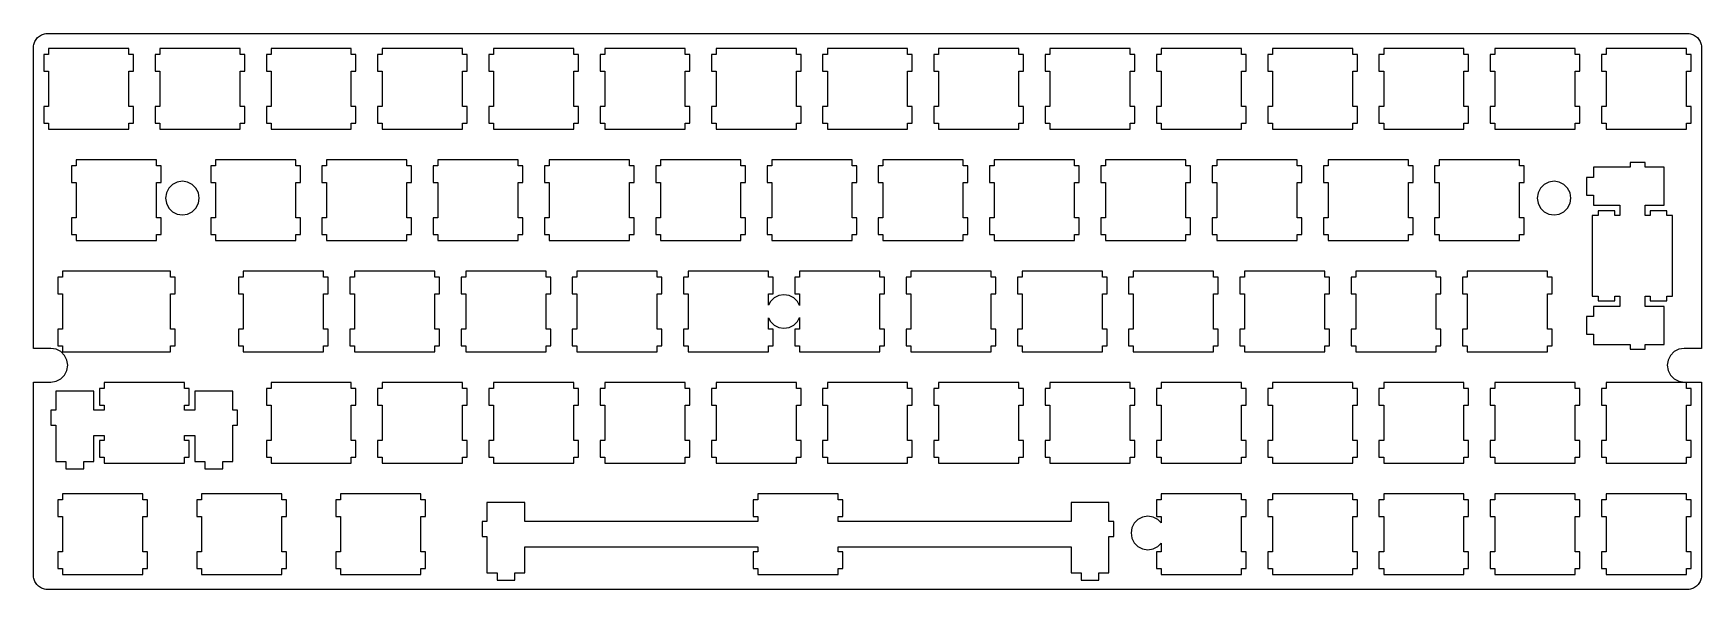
# Model space of a CAD drawing. Extents: x 0 to 286, y 0 to 96.
import ezdxf

# ---------------------------------------------------------------- set-up
doc = ezdxf.new("R2010")
doc.units = 0
doc.layers.get('0').update_dxf_attribs({"linetype": 'CONTINUOUS'})

msp = doc.modelspace()

# ---------------------------------------------------------------- linework, layer by layer
at = {"color": 0}
for p, q in [((0.36794, 94.1419), (0.46302, 94.3144)), ((0.46302, 94.3144), (0.57188, 94.4771)), ((0.57188, 94.4771), (0.69315, 94.6312)), ((0.69315, 94.6312), (0.82682, 94.7759)), ((0.82682, 94.7759), (0.97152, 94.9096)), ((0.97152, 94.9096), (1.12586, 95.0309)), ((1.12586, 95.0309), (1.28846, 95.1399)), ((1.28846, 95.1399), (1.46072, 95.2348)), ((1.46072, 95.2348), (1.63849, 95.3174)), ((1.63849, 95.3174), (1.82315, 95.3851)), ((1.82315, 95.3851), (2.01194, 95.4387)), ((2.01194, 95.4387), (2.20348, 95.4775)), ((2.20348, 95.4775), (2.39916, 95.5008)), ((2.39916, 95.5008), (2.59485, 95.5075)), ((2.59485, 95.5075), (283.22, 95.5075)), ((283.22, 95.5075), (283.417, 95.5008)), ((283.417, 95.5008), (283.611, 95.4775)), ((283.611, 95.4775), (283.803, 95.4387)), ((283.803, 95.4387), (283.993, 95.3851)), ((283.993, 95.3851), (284.176, 95.3174)), ((284.176, 95.3174), (284.354, 95.2348)), ((284.354, 95.2348), (284.526, 95.1399)), ((284.526, 95.1399), (284.69, 95.0309)), ((284.69, 95.0309), (284.843, 94.9096)), ((284.843, 94.9096), (284.988, 94.7759)), ((284.988, 94.7759), (285.122, 94.6312)), ((285.122, 94.6312), (285.243, 94.4771)), ((285.243, 94.4771), (285.352, 94.3144)), ((285.352, 94.3144), (285.447, 94.1419)), ((0.09508, 93.0081), (0.10197, 93.2035)), ((0.09508, 41.5946), (0.09508, 93.0081)), ((0.10197, 93.2035), (0.1254, 93.3993)), ((0.1254, 93.3993), (0.16399, 93.5909)), ((0.16399, 93.5909), (0.21773, 93.7796)), ((0.21773, 93.7796), (0.28525, 93.9641)), ((0.28525, 93.9641), (0.36794, 94.1419)), ((2.68304, 91.8958), (1.8824, 91.8958)), ((1.8824, 91.8958), (1.8824, 89.0446)), ((2.68304, 92.8949), (2.68304, 91.8958)), ((16.4331, 92.8949), (2.68304, 92.8949)), ((16.4331, 91.8958), (16.4331, 92.8949)), ((17.2324, 91.8958), (16.4331, 91.8958)), ((17.2324, 89.0446), (17.2324, 91.8958)), ((21.7331, 91.8958), (20.9324, 91.8958)), ((20.9324, 91.8958), (20.9324, 89.0446)), ((21.7331, 92.8949), (21.7331, 91.8958)), ((35.4831, 92.8949), (21.7331, 92.8949)), ((35.4831, 91.8958), (35.4831, 92.8949)), ((36.2825, 91.8958), (35.4831, 91.8958)), ((36.2825, 89.0446), (36.2825, 91.8958)), ((40.7829, 91.8958), (39.9824, 91.8958)), ((39.9824, 91.8958), (39.9824, 89.0446)), ((40.7829, 92.8949), (40.7829, 91.8958)), ((54.5331, 92.8949), (40.7829, 92.8949)), ((54.5331, 91.8958), (54.5331, 92.8949)), ((55.3311, 91.8958), (54.5331, 91.8958)), ((55.3311, 89.0446), (55.3311, 91.8958)), ((59.8318, 91.8958), (59.0324, 91.8958)), ((59.0324, 91.8958), (59.0324, 89.0446)), ((59.8318, 92.8949), (59.8318, 91.8958)), ((73.5817, 92.8949), (59.8318, 92.8949)), ((73.5817, 91.8958), (73.5817, 92.8949)), ((74.3825, 91.8958), (73.5817, 91.8958)), ((74.3825, 89.0446), (74.3825, 91.8958)), ((78.8829, 91.8958), (78.081, 91.8958)), ((78.081, 91.8958), (78.081, 89.0446)), ((78.8829, 92.8949), (78.8829, 91.8958)), ((92.6331, 92.8949), (78.8829, 92.8949)), ((92.6331, 91.8958), (92.6331, 92.8949)), ((93.4325, 91.8958), (92.6331, 91.8958)), ((93.4325, 89.0446), (93.4325, 91.8958)), ((97.9329, 91.8958), (97.1324, 91.8958)), ((97.1324, 91.8958), (97.1324, 89.0446)), ((97.9329, 92.8949), (97.9329, 91.8958)), ((111.683, 92.8949), (97.9329, 92.8949)), ((111.683, 91.8958), (111.683, 92.8949)), ((112.482, 91.8958), (111.683, 91.8958)), ((112.482, 89.0446), (112.482, 91.8958)), ((116.983, 91.8958), (116.182, 91.8958)), ((116.182, 91.8958), (116.182, 89.0446)), ((116.983, 92.8949), (116.983, 91.8958)), ((130.733, 92.8949), (116.983, 92.8949)), ((130.733, 91.8958), (130.733, 92.8949)), ((131.532, 91.8958), (130.733, 91.8958)), ((131.532, 89.0446), (131.532, 91.8958)), ((136.033, 91.8958), (135.232, 91.8958)), ((135.232, 91.8958), (135.232, 89.0446)), ((136.033, 92.8949), (136.033, 91.8958)), ((149.783, 92.8949), (136.033, 92.8949)), ((149.783, 91.8958), (149.783, 92.8949)), ((150.581, 91.8958), (149.783, 91.8958)), ((150.581, 89.0446), (150.581, 91.8958)), ((155.082, 91.8958), (154.282, 91.8958)), ((154.282, 91.8958), (154.282, 89.0446)), ((155.082, 92.8949), (155.082, 91.8958)), ((168.832, 92.8949), (155.082, 92.8949)), ((168.832, 91.8958), (168.832, 92.8949)), ((169.632, 91.8958), (168.832, 91.8958)), ((169.632, 89.0446), (169.632, 91.8958)), ((174.133, 91.8958), (173.331, 91.8958)), ((173.331, 91.8958), (173.331, 89.0446)), ((174.133, 92.8949), (174.133, 91.8958)), ((187.883, 92.8949), (174.133, 92.8949)), ((187.883, 91.8958), (187.883, 92.8949)), ((188.681, 91.8958), (187.883, 91.8958)), ((188.681, 89.0446), (188.681, 91.8958)), ((193.182, 91.8958), (192.382, 91.8958)), ((192.382, 91.8958), (192.382, 89.0446)), ((193.182, 92.8949), (193.182, 91.8958)), ((206.932, 92.8949), (193.182, 92.8949)), ((206.932, 91.8958), (206.932, 92.8949)), ((207.732, 91.8958), (206.932, 91.8958)), ((207.732, 89.0446), (207.732, 91.8958)), ((212.233, 91.8958), (211.431, 91.8958)), ((211.431, 91.8958), (211.431, 89.0446)), ((212.233, 92.8949), (212.233, 91.8958)), ((225.983, 92.8949), (212.233, 92.8949)), ((225.983, 91.8958), (225.983, 92.8949)), ((226.782, 91.8958), (225.983, 91.8958)), ((226.782, 89.0446), (226.782, 91.8958)), ((231.283, 91.8958), (230.482, 91.8958)), ((230.482, 91.8958), (230.482, 89.0446)), ((231.283, 92.8949), (231.283, 91.8958)), ((245.033, 92.8949), (231.283, 92.8949)), ((245.033, 91.8958), (245.033, 92.8949)), ((245.831, 91.8958), (245.033, 91.8958)), ((245.831, 89.0446), (245.831, 91.8958)), ((250.332, 91.8958), (249.532, 91.8958)), ((249.532, 91.8958), (249.532, 89.0446)), ((250.332, 92.8949), (250.332, 91.8958)), ((264.082, 92.8949), (250.332, 92.8949)), ((264.082, 91.8958), (264.082, 92.8949)), ((264.881, 91.8958), (264.082, 91.8958)), ((264.881, 89.0446), (264.881, 91.8958)), ((269.382, 91.8958), (268.581, 91.8958)), ((268.581, 91.8958), (268.581, 89.0446)), ((269.382, 92.8949), (269.382, 91.8958)), ((283.132, 92.8949), (269.382, 92.8949)), ((283.132, 91.8958), (283.132, 92.8949)), ((283.931, 91.8958), (283.132, 91.8958)), ((283.931, 89.0446), (283.931, 91.8958)), ((285.447, 94.1419), (285.53, 93.9641)), ((285.53, 93.9641), (285.597, 93.7796)), ((285.597, 93.7796), (285.651, 93.5909)), ((285.651, 93.5909), (285.691, 93.3993)), ((285.691, 93.3993), (285.713, 93.2035)), ((285.713, 93.2035), (285.721, 93.0081)), ((285.721, 93.0081), (285.721, 41.5946)), ((1.8824, 89.0446), (2.68304, 89.0446)), ((2.68304, 89.0446), (2.68304, 82.9952)), ((16.4331, 82.9952), (16.4331, 89.0446)), ((16.4331, 89.0446), (17.2324, 89.0446)), ((20.9324, 89.0446), (21.7331, 89.0446)), ((21.7331, 89.0446), (21.7331, 82.9952)), ((35.4831, 82.9952), (35.4831, 89.0446)), ((35.4831, 89.0446), (36.2825, 89.0446)), ((39.9824, 89.0446), (40.7829, 89.0446)), ((40.7829, 89.0446), (40.7829, 82.9952)), ((54.5331, 82.9952), (54.5331, 89.0446)), ((54.5331, 89.0446), (55.3311, 89.0446)), ((59.0324, 89.0446), (59.8318, 89.0446)), ((59.8318, 89.0446), (59.8318, 82.9952)), ((73.5817, 82.9952), (73.5817, 89.0446)), ((73.5817, 89.0446), (74.3825, 89.0446)), ((78.081, 89.0446), (78.8829, 89.0446)), ((78.8829, 89.0446), (78.8829, 82.9952)), ((92.6331, 82.9952), (92.6331, 89.0446)), ((92.6331, 89.0446), (93.4325, 89.0446)), ((97.1324, 89.0446), (97.9329, 89.0446)), ((97.9329, 89.0446), (97.9329, 82.9952)), ((111.683, 82.9952), (111.683, 89.0446)), ((111.683, 89.0446), (112.482, 89.0446)), ((116.182, 89.0446), (116.983, 89.0446)), ((116.983, 89.0446), (116.983, 82.9952)), ((130.733, 82.9952), (130.733, 89.0446)), ((130.733, 89.0446), (131.532, 89.0446)), ((135.232, 89.0446), (136.033, 89.0446)), ((136.033, 89.0446), (136.033, 82.9952)), ((149.783, 82.9952), (149.783, 89.0446)), ((149.783, 89.0446), (150.581, 89.0446)), ((154.282, 89.0446), (155.082, 89.0446)), ((155.082, 89.0446), (155.082, 82.9952)), ((168.832, 82.9952), (168.832, 89.0446)), ((168.832, 89.0446), (169.632, 89.0446)), ((173.331, 89.0446), (174.133, 89.0446)), ((174.133, 89.0446), (174.133, 82.9952)), ((187.883, 82.9952), (187.883, 89.0446)), ((187.883, 89.0446), (188.681, 89.0446)), ((192.382, 89.0446), (193.182, 89.0446)), ((193.182, 89.0446), (193.182, 82.9952)), ((206.932, 82.9952), (206.932, 89.0446)), ((206.932, 89.0446), (207.732, 89.0446)), ((211.431, 89.0446), (212.233, 89.0446)), ((212.233, 89.0446), (212.233, 82.9952)), ((225.983, 82.9952), (225.983, 89.0446)), ((225.983, 89.0446), (226.782, 89.0446)), ((230.482, 89.0446), (231.283, 89.0446)), ((231.283, 89.0446), (231.283, 82.9952)), ((245.033, 82.9952), (245.033, 89.0446)), ((245.033, 89.0446), (245.831, 89.0446)), ((249.532, 89.0446), (250.332, 89.0446)), ((250.332, 89.0446), (250.332, 82.9952)), ((264.082, 82.9952), (264.082, 89.0446)), ((264.082, 89.0446), (264.881, 89.0446)), ((268.581, 89.0446), (269.382, 89.0446)), ((269.382, 89.0446), (269.382, 82.9952)), ((283.132, 82.9952), (283.132, 89.0446)), ((283.132, 89.0446), (283.931, 89.0446)), ((2.68304, 82.9952), (1.8824, 82.9952)), ((1.8824, 82.9952), (1.8824, 80.1455)), ((17.2324, 82.9952), (16.4331, 82.9952)), ((17.2324, 80.1455), (17.2324, 82.9952)), ((21.7331, 82.9952), (20.9324, 82.9952)), ((20.9324, 82.9952), (20.9324, 80.1455)), ((36.2825, 82.9952), (35.4831, 82.9952)), ((36.2825, 80.1455), (36.2825, 82.9952)), ((40.7829, 82.9952), (39.9824, 82.9952)), ((39.9824, 82.9952), (39.9824, 80.1455)), ((55.3311, 82.9952), (54.5331, 82.9952)), ((55.3311, 80.1455), (55.3311, 82.9952)), ((59.8318, 82.9952), (59.0324, 82.9952)), ((59.0324, 82.9952), (59.0324, 80.1455)), ((74.3825, 82.9952), (73.5817, 82.9952)), ((74.3825, 80.1455), (74.3825, 82.9952)), ((78.8829, 82.9952), (78.081, 82.9952)), ((78.081, 82.9952), (78.081, 80.1455)), ((93.4325, 82.9952), (92.6331, 82.9952)), ((93.4325, 80.1455), (93.4325, 82.9952)), ((97.9329, 82.9952), (97.1324, 82.9952)), ((97.1324, 82.9952), (97.1324, 80.1455)), ((112.482, 82.9952), (111.683, 82.9952)), ((112.482, 80.1455), (112.482, 82.9952)), ((116.983, 82.9952), (116.182, 82.9952)), ((116.182, 82.9952), (116.182, 80.1455)), ((131.532, 82.9952), (130.733, 82.9952)), ((131.532, 80.1455), (131.532, 82.9952)), ((136.033, 82.9952), (135.232, 82.9952)), ((135.232, 82.9952), (135.232, 80.1455)), ((150.581, 82.9952), (149.783, 82.9952)), ((150.581, 80.1455), (150.581, 82.9952)), ((155.082, 82.9952), (154.282, 82.9952)), ((154.282, 82.9952), (154.282, 80.1455)), ((169.632, 82.9952), (168.832, 82.9952)), ((169.632, 80.1455), (169.632, 82.9952)), ((174.133, 82.9952), (173.331, 82.9952)), ((173.331, 82.9952), (173.331, 80.1455)), ((188.681, 82.9952), (187.883, 82.9952)), ((188.681, 80.1455), (188.681, 82.9952)), ((193.182, 82.9952), (192.382, 82.9952)), ((192.382, 82.9952), (192.382, 80.1455)), ((207.732, 82.9952), (206.932, 82.9952)), ((207.732, 80.1455), (207.732, 82.9952)), ((212.233, 82.9952), (211.431, 82.9952)), ((211.431, 82.9952), (211.431, 80.1455)), ((226.782, 82.9952), (225.983, 82.9952)), ((226.782, 80.1455), (226.782, 82.9952)), ((231.283, 82.9952), (230.482, 82.9952)), ((230.482, 82.9952), (230.482, 80.1455)), ((245.831, 82.9952), (245.033, 82.9952)), ((245.831, 80.1455), (245.831, 82.9952)), ((250.332, 82.9952), (249.532, 82.9952)), ((249.532, 82.9952), (249.532, 80.1455)), ((264.881, 82.9952), (264.082, 82.9952)), ((264.881, 80.1455), (264.881, 82.9952)), ((269.382, 82.9952), (268.581, 82.9952)), ((268.581, 82.9952), (268.581, 80.1455)), ((283.931, 82.9952), (283.132, 82.9952)), ((283.931, 80.1455), (283.931, 82.9952)), ((1.8824, 80.1455), (2.68304, 80.1455)), ((2.68304, 80.1455), (2.68304, 79.145)), ((16.4331, 79.145), (16.4331, 80.1455)), ((16.4331, 80.1455), (17.2324, 80.1455)), ((20.9324, 80.1455), (21.7331, 80.1455)), ((21.7331, 80.1455), (21.7331, 79.145)), ((35.4831, 79.145), (35.4831, 80.1455)), ((35.4831, 80.1455), (36.2825, 80.1455)), ((39.9824, 80.1455), (40.7829, 80.1455)), ((40.7829, 80.1455), (40.7829, 79.145)), ((54.5331, 79.145), (54.5331, 80.1455)), ((54.5331, 80.1455), (55.3311, 80.1455)), ((59.0324, 80.1455), (59.8318, 80.1455)), ((59.8318, 80.1455), (59.8318, 79.145)), ((73.5817, 79.145), (73.5817, 80.1455)), ((73.5817, 80.1455), (74.3825, 80.1455)), ((78.081, 80.1455), (78.8829, 80.1455)), ((78.8829, 80.1455), (78.8829, 79.145)), ((92.6331, 79.145), (92.6331, 80.1455)), ((92.6331, 80.1455), (93.4325, 80.1455)), ((97.1324, 80.1455), (97.9329, 80.1455)), ((97.9329, 80.1455), (97.9329, 79.145)), ((111.683, 79.145), (111.683, 80.1455)), ((111.683, 80.1455), (112.482, 80.1455)), ((116.182, 80.1455), (116.983, 80.1455)), ((116.983, 80.1455), (116.983, 79.145)), ((130.733, 79.145), (130.733, 80.1455)), ((130.733, 80.1455), (131.532, 80.1455)), ((135.232, 80.1455), (136.033, 80.1455)), ((136.033, 80.1455), (136.033, 79.145)), ((149.783, 79.145), (149.783, 80.1455)), ((149.783, 80.1455), (150.581, 80.1455)), ((154.282, 80.1455), (155.082, 80.1455)), ((155.082, 80.1455), (155.082, 79.145)), ((168.832, 79.145), (168.832, 80.1455)), ((168.832, 80.1455), (169.632, 80.1455)), ((173.331, 80.1455), (174.133, 80.1455)), ((174.133, 80.1455), (174.133, 79.145)), ((187.883, 79.145), (187.883, 80.1455)), ((187.883, 80.1455), (188.681, 80.1455)), ((192.382, 80.1455), (193.182, 80.1455)), ((193.182, 80.1455), (193.182, 79.145)), ((206.932, 79.145), (206.932, 80.1455)), ((206.932, 80.1455), (207.732, 80.1455)), ((211.431, 80.1455), (212.233, 80.1455)), ((212.233, 80.1455), (212.233, 79.145)), ((225.983, 79.145), (225.983, 80.1455)), ((225.983, 80.1455), (226.782, 80.1455)), ((230.482, 80.1455), (231.283, 80.1455)), ((231.283, 80.1455), (231.283, 79.145)), ((245.033, 79.145), (245.033, 80.1455)), ((245.033, 80.1455), (245.831, 80.1455)), ((249.532, 80.1455), (250.332, 80.1455)), ((250.332, 80.1455), (250.332, 79.145)), ((264.082, 79.145), (264.082, 80.1455)), ((264.082, 80.1455), (264.881, 80.1455)), ((268.581, 80.1455), (269.382, 80.1455)), ((269.382, 80.1455), (269.382, 79.145)), ((283.132, 79.145), (283.132, 80.1455)), ((283.132, 80.1455), (283.931, 80.1455)), ((2.68304, 79.145), (16.4331, 79.145)), ((21.7331, 79.145), (35.4831, 79.145)), ((40.7829, 79.145), (54.5331, 79.145)), ((59.8318, 79.145), (73.5817, 79.145)), ((78.8829, 79.145), (92.6331, 79.145)), ((97.9329, 79.145), (111.683, 79.145)), ((116.983, 79.145), (130.733, 79.145)), ((136.033, 79.145), (149.783, 79.145)), ((155.082, 79.145), (168.832, 79.145)), ((174.133, 79.145), (187.883, 79.145)), ((193.182, 79.145), (206.932, 79.145)), ((212.233, 79.145), (225.983, 79.145)), ((231.283, 79.145), (245.033, 79.145)), ((250.332, 79.145), (264.082, 79.145)), ((269.382, 79.145), (283.132, 79.145)), ((7.44555, 72.8458), (6.64489, 72.8458)), ((6.64489, 72.8458), (6.64489, 69.9946)), ((7.44555, 73.8449), (7.44555, 72.8458)), ((21.1956, 73.8449), (7.44555, 73.8449)), ((21.1956, 72.8458), (21.1956, 73.8449)), ((21.9949, 72.8458), (21.1956, 72.8458)), ((21.9949, 69.9946), (21.9949, 72.8458)), ((31.2567, 72.8458), (30.456, 72.8458)), ((30.456, 72.8458), (30.456, 69.9946)), ((31.2567, 73.8449), (31.2567, 72.8458)), ((45.0067, 73.8449), (31.2567, 73.8449)), ((45.0067, 72.8458), (45.0067, 73.8449)), ((45.8075, 72.8458), (45.0067, 72.8458)), ((45.8075, 69.9946), (45.8075, 72.8458)), ((50.3079, 72.8458), (49.506, 72.8458)), ((49.506, 72.8458), (49.506, 69.9946)), ((50.3079, 73.8449), (50.3079, 72.8458)), ((64.0581, 73.8449), (50.3079, 73.8449)), ((64.0581, 72.8458), (64.0581, 73.8449)), ((64.8575, 72.8458), (64.0581, 72.8458)), ((64.8575, 69.9946), (64.8575, 72.8458)), ((69.3579, 72.8458), (68.5574, 72.8458)), ((68.5574, 72.8458), (68.5574, 69.9946)), ((69.3579, 73.8449), (69.3579, 72.8458)), ((83.1081, 73.8449), (69.3579, 73.8449)), ((83.1081, 72.8458), (83.1081, 73.8449)), ((83.9075, 72.8458), (83.1081, 72.8458)), ((83.9075, 69.9946), (83.9075, 72.8458)), ((88.4079, 72.8458), (87.6074, 72.8458)), ((87.6074, 72.8458), (87.6074, 69.9946)), ((88.4079, 73.8449), (88.4079, 72.8458)), ((102.158, 73.8449), (88.4079, 73.8449)), ((102.158, 72.8458), (102.158, 73.8449)), ((102.956, 72.8458), (102.158, 72.8458)), ((102.956, 69.9946), (102.956, 72.8458)), ((107.457, 72.8458), (106.657, 72.8458)), ((106.657, 72.8458), (106.657, 69.9946)), ((107.457, 73.8449), (107.457, 72.8458)), ((121.207, 73.8449), (107.457, 73.8449)), ((121.207, 72.8458), (121.207, 73.8449)), ((122.007, 72.8458), (121.207, 72.8458)), ((122.007, 69.9946), (122.007, 72.8458)), ((126.508, 72.8458), (125.706, 72.8458)), ((125.706, 72.8458), (125.706, 69.9946)), ((126.508, 73.8449), (126.508, 72.8458)), ((140.258, 73.8449), (126.508, 73.8449)), ((140.258, 72.8458), (140.258, 73.8449)), ((141.056, 72.8458), (140.258, 72.8458)), ((141.056, 69.9946), (141.056, 72.8458)), ((145.557, 72.8458), (144.757, 72.8458)), ((144.757, 72.8458), (144.757, 69.9946)), ((145.557, 73.8449), (145.557, 72.8458)), ((159.307, 73.8449), (145.557, 73.8449)), ((159.307, 72.8458), (159.307, 73.8449)), ((160.107, 72.8458), (159.307, 72.8458)), ((160.107, 69.9946), (160.107, 72.8458)), ((164.608, 72.8458), (163.806, 72.8458)), ((163.806, 72.8458), (163.806, 69.9946)), ((164.608, 73.8449), (164.608, 72.8458)), ((178.358, 73.8449), (164.608, 73.8449)), ((178.358, 72.8458), (178.358, 73.8449)), ((179.157, 72.8458), (178.358, 72.8458)), ((179.157, 69.9946), (179.157, 72.8458)), ((183.658, 72.8458), (182.857, 72.8458)), ((182.857, 72.8458), (182.857, 69.9946)), ((183.658, 73.8449), (183.658, 72.8458)), ((197.408, 73.8449), (183.658, 73.8449)), ((197.408, 72.8458), (197.408, 73.8449)), ((198.206, 72.8458), (197.408, 72.8458)), ((198.206, 69.9946), (198.206, 72.8458)), ((202.707, 72.8458), (201.907, 72.8458)), ((201.907, 72.8458), (201.907, 69.9946)), ((202.707, 73.8449), (202.707, 72.8458)), ((216.457, 73.8449), (202.707, 73.8449)), ((216.457, 72.8458), (216.457, 73.8449)), ((217.257, 72.8458), (216.457, 72.8458)), ((217.257, 69.9946), (217.257, 72.8458)), ((221.758, 72.8458), (220.956, 72.8458)), ((220.956, 72.8458), (220.956, 69.9946)), ((221.758, 73.8449), (221.758, 72.8458)), ((235.508, 73.8449), (221.758, 73.8449)), ((235.508, 72.8458), (235.508, 73.8449)), ((236.306, 72.8458), (235.508, 72.8458)), ((236.306, 69.9946), (236.306, 72.8458)), ((240.807, 72.8458), (240.007, 72.8458)), ((240.007, 72.8458), (240.007, 69.9946)), ((240.807, 73.8449), (240.807, 72.8458)), ((254.557, 73.8449), (240.807, 73.8449)), ((254.557, 72.8458), (254.557, 73.8449)), ((255.356, 72.8458), (254.557, 72.8458)), ((255.356, 69.9946), (255.356, 72.8458)), ((273.5, 72.595), (267.232, 72.595)), ((267.232, 72.595), (267.232, 70.8699)), ((273.5, 73.4205), (273.5, 72.595)), ((276.05, 73.4205), (273.5, 73.4205)), ((276.05, 72.595), (276.05, 73.4205)), ((279.28, 72.595), (276.05, 72.595)), ((279.28, 66.0947), (279.28, 72.595)), ((6.64489, 69.9946), (7.44555, 69.9946)), ((7.44555, 69.9946), (7.44555, 63.9452)), ((21.1956, 63.9452), (21.1956, 69.9946)), ((21.1956, 69.9946), (21.9949, 69.9946)), ((23.282, 69.0079), (22.8727, 68.2089)), ((23.9186, 69.6447), (23.282, 69.0079)), ((24.7192, 70.0539), (23.9186, 69.6447)), ((25.6081, 70.1947), (24.7192, 70.0539)), ((26.4969, 70.0539), (25.6081, 70.1947)), ((27.2976, 69.6447), (26.4969, 70.0539)), ((27.9328, 69.0079), (27.2976, 69.6447)), ((28.3421, 68.2089), (27.9328, 69.0079)), ((30.456, 69.9946), (31.2567, 69.9946)), ((31.2567, 69.9946), (31.2567, 63.9452)), ((45.0067, 63.9452), (45.0067, 69.9946)), ((45.0067, 69.9946), (45.8075, 69.9946)), ((49.506, 69.9946), (50.3079, 69.9946)), ((50.3079, 69.9946), (50.3079, 63.9452)), ((64.0581, 63.9452), (64.0581, 69.9946)), ((64.0581, 69.9946), (64.8575, 69.9946)), ((68.5574, 69.9946), (69.3579, 69.9946)), ((69.3579, 69.9946), (69.3579, 63.9452)), ((83.1081, 63.9452), (83.1081, 69.9946)), ((83.1081, 69.9946), (83.9075, 69.9946)), ((87.6074, 69.9946), (88.4079, 69.9946)), ((88.4079, 69.9946), (88.4079, 63.9452)), ((102.158, 63.9452), (102.158, 69.9946)), ((102.158, 69.9946), (102.956, 69.9946)), ((106.657, 69.9946), (107.457, 69.9946)), ((107.457, 69.9946), (107.457, 63.9452)), ((121.207, 63.9452), (121.207, 69.9946)), ((121.207, 69.9946), (122.007, 69.9946)), ((125.706, 69.9946), (126.508, 69.9946)), ((126.508, 69.9946), (126.508, 63.9452)), ((140.258, 63.9452), (140.258, 69.9946)), ((140.258, 69.9946), (141.056, 69.9946)), ((144.757, 69.9946), (145.557, 69.9946)), ((145.557, 69.9946), (145.557, 63.9452)), ((159.307, 63.9452), (159.307, 69.9946)), ((159.307, 69.9946), (160.107, 69.9946)), ((163.806, 69.9946), (164.608, 69.9946)), ((164.608, 69.9946), (164.608, 63.9452)), ((178.358, 63.9452), (178.358, 69.9946)), ((178.358, 69.9946), (179.157, 69.9946)), ((182.857, 69.9946), (183.658, 69.9946)), ((183.658, 69.9946), (183.658, 63.9452)), ((197.408, 63.9452), (197.408, 69.9946)), ((197.408, 69.9946), (198.206, 69.9946)), ((201.907, 69.9946), (202.707, 69.9946)), ((202.707, 69.9946), (202.707, 63.9452)), ((216.457, 63.9452), (216.457, 69.9946)), ((216.457, 69.9946), (217.257, 69.9946)), ((220.956, 69.9946), (221.758, 69.9946)), ((221.758, 69.9946), (221.758, 63.9452)), ((235.508, 63.9452), (235.508, 69.9946)), ((235.508, 69.9946), (236.306, 69.9946)), ((240.007, 69.9946), (240.807, 69.9946)), ((240.807, 69.9946), (240.807, 63.9452)), ((254.557, 63.9452), (254.557, 69.9946)), ((254.557, 69.9946), (255.356, 69.9946)), ((258.131, 69.0079), (257.722, 68.2089)), ((258.768, 69.6447), (258.131, 69.0079)), ((259.569, 70.0539), (258.768, 69.6447)), ((260.458, 70.1947), (259.569, 70.0539)), ((261.345, 70.0539), (260.458, 70.1947)), ((262.147, 69.6447), (261.345, 70.0539)), ((262.782, 69.0079), (262.147, 69.6447)), ((263.192, 68.2089), (262.782, 69.0079)), ((267.232, 70.8699), (266.03, 70.8699)), ((266.03, 70.8699), (266.03, 67.8215)), ((22.8727, 68.2089), (22.7335, 67.3185)), ((22.7335, 67.3185), (22.8727, 66.4312)), ((22.8727, 66.4312), (23.282, 65.629)), ((27.9328, 65.629), (28.3421, 66.4312)), ((28.4827, 67.3185), (28.3421, 68.2089)), ((28.3421, 66.4312), (28.4827, 67.3185)), ((257.722, 68.2089), (257.583, 67.3185)), ((257.583, 67.3185), (257.722, 66.4312)), ((257.722, 66.4312), (258.131, 65.629)), ((262.782, 65.629), (263.192, 66.4312)), ((263.332, 67.3185), (263.192, 68.2089)), ((263.192, 66.4312), (263.332, 67.3185)), ((266.03, 67.8215), (267.232, 67.8215)), ((267.232, 67.8215), (267.232, 66.0947)), ((267.232, 66.0947), (271.701, 66.0947)), ((271.701, 66.0947), (271.701, 64.3199)), ((276.05, 64.3199), (276.05, 66.0947)), ((276.05, 66.0947), (279.28, 66.0947)), ((7.44555, 63.9452), (6.64489, 63.9452)), ((6.64489, 63.9452), (6.64489, 61.0955)), ((21.9949, 63.9452), (21.1956, 63.9452)), ((21.9949, 61.0955), (21.9949, 63.9452)), ((23.282, 65.629), (23.9186, 64.9937)), ((23.9186, 64.9937), (24.7192, 64.5859)), ((24.7192, 64.5859), (25.6081, 64.444)), ((25.6081, 64.444), (26.4969, 64.5859)), ((26.4969, 64.5859), (27.2976, 64.9937)), ((27.2976, 64.9937), (27.9328, 65.629)), ((31.2567, 63.9452), (30.456, 63.9452)), ((30.456, 63.9452), (30.456, 61.0955)), ((45.8075, 63.9452), (45.0067, 63.9452)), ((45.8075, 61.0955), (45.8075, 63.9452)), ((50.3079, 63.9452), (49.506, 63.9452)), ((49.506, 63.9452), (49.506, 61.0955)), ((64.8575, 63.9452), (64.0581, 63.9452)), ((64.8575, 61.0955), (64.8575, 63.9452)), ((69.3579, 63.9452), (68.5574, 63.9452)), ((68.5574, 63.9452), (68.5574, 61.0955)), ((83.9075, 63.9452), (83.1081, 63.9452)), ((83.9075, 61.0955), (83.9075, 63.9452)), ((88.4079, 63.9452), (87.6074, 63.9452)), ((87.6074, 63.9452), (87.6074, 61.0955)), ((102.956, 63.9452), (102.158, 63.9452)), ((102.956, 61.0955), (102.956, 63.9452)), ((107.457, 63.9452), (106.657, 63.9452)), ((106.657, 63.9452), (106.657, 61.0955)), ((122.007, 63.9452), (121.207, 63.9452)), ((122.007, 61.0955), (122.007, 63.9452)), ((126.508, 63.9452), (125.706, 63.9452)), ((125.706, 63.9452), (125.706, 61.0955)), ((141.056, 63.9452), (140.258, 63.9452)), ((141.056, 61.0955), (141.056, 63.9452)), ((145.557, 63.9452), (144.757, 63.9452)), ((144.757, 63.9452), (144.757, 61.0955)), ((160.107, 63.9452), (159.307, 63.9452)), ((160.107, 61.0955), (160.107, 63.9452)), ((164.608, 63.9452), (163.806, 63.9452)), ((163.806, 63.9452), (163.806, 61.0955)), ((179.157, 63.9452), (178.358, 63.9452)), ((179.157, 61.0955), (179.157, 63.9452)), ((183.658, 63.9452), (182.857, 63.9452)), ((182.857, 63.9452), (182.857, 61.0955)), ((198.206, 63.9452), (197.408, 63.9452)), ((198.206, 61.0955), (198.206, 63.9452)), ((202.707, 63.9452), (201.907, 63.9452)), ((201.907, 63.9452), (201.907, 61.0955)), ((217.257, 63.9452), (216.457, 63.9452)), ((217.257, 61.0955), (217.257, 63.9452)), ((221.758, 63.9452), (220.956, 63.9452)), ((220.956, 63.9452), (220.956, 61.0955)), ((236.306, 63.9452), (235.508, 63.9452)), ((236.306, 61.0955), (236.306, 63.9452)), ((240.807, 63.9452), (240.007, 63.9452)), ((240.007, 63.9452), (240.007, 61.0955)), ((255.356, 63.9452), (254.557, 63.9452)), ((255.356, 61.0955), (255.356, 63.9452)), ((258.131, 65.629), (258.768, 64.9937)), ((258.768, 64.9937), (259.569, 64.5859)), ((259.569, 64.5859), (260.458, 64.444)), ((260.458, 64.444), (261.345, 64.5859)), ((261.345, 64.5859), (262.147, 64.9937)), ((262.147, 64.9937), (262.782, 65.629)), ((268.001, 64.3199), (267.001, 64.3199)), ((267.001, 64.3199), (267.001, 50.57)), ((270.851, 65.1207), (268.001, 65.1207)), ((268.001, 65.1207), (268.001, 64.3199)), ((270.851, 64.3199), (270.851, 65.1207)), ((271.701, 64.3199), (270.851, 64.3199)), ((276.9, 64.3199), (276.05, 64.3199)), ((279.75, 65.1207), (276.9, 65.1207)), ((276.9, 65.1207), (276.9, 64.3199)), ((279.75, 64.3199), (279.75, 65.1207)), ((280.75, 64.3199), (279.75, 64.3199)), ((280.75, 50.57), (280.75, 64.3199)), ((6.64489, 61.0955), (7.44555, 61.0955)), ((7.44555, 61.0955), (7.44555, 60.095)), ((7.44555, 60.095), (21.1956, 60.095)), ((21.1956, 60.095), (21.1956, 61.0955)), ((21.1956, 61.0955), (21.9949, 61.0955)), ((30.456, 61.0955), (31.2567, 61.0955)), ((31.2567, 61.0955), (31.2567, 60.095)), ((31.2567, 60.095), (45.0067, 60.095)), ((45.0067, 60.095), (45.0067, 61.0955)), ((45.0067, 61.0955), (45.8075, 61.0955)), ((49.506, 61.0955), (50.3079, 61.0955)), ((50.3079, 61.0955), (50.3079, 60.095)), ((50.3079, 60.095), (64.0581, 60.095)), ((64.0581, 60.095), (64.0581, 61.0955)), ((64.0581, 61.0955), (64.8575, 61.0955)), ((68.5574, 61.0955), (69.3579, 61.0955)), ((69.3579, 61.0955), (69.3579, 60.095)), ((69.3579, 60.095), (83.1081, 60.095)), ((83.1081, 60.095), (83.1081, 61.0955)), ((83.1081, 61.0955), (83.9075, 61.0955)), ((87.6074, 61.0955), (88.4079, 61.0955)), ((88.4079, 61.0955), (88.4079, 60.095)), ((88.4079, 60.095), (102.158, 60.095)), ((102.158, 60.095), (102.158, 61.0955)), ((102.158, 61.0955), (102.956, 61.0955)), ((106.657, 61.0955), (107.457, 61.0955)), ((107.457, 61.0955), (107.457, 60.095)), ((107.457, 60.095), (121.207, 60.095)), ((121.207, 60.095), (121.207, 61.0955)), ((121.207, 61.0955), (122.007, 61.0955)), ((125.706, 61.0955), (126.508, 61.0955)), ((126.508, 61.0955), (126.508, 60.095)), ((126.508, 60.095), (140.258, 60.095)), ((140.258, 60.095), (140.258, 61.0955)), ((140.258, 61.0955), (141.056, 61.0955)), ((144.757, 61.0955), (145.557, 61.0955)), ((145.557, 61.0955), (145.557, 60.095)), ((145.557, 60.095), (159.307, 60.095)), ((159.307, 60.095), (159.307, 61.0955)), ((159.307, 61.0955), (160.107, 61.0955)), ((163.806, 61.0955), (164.608, 61.0955)), ((164.608, 61.0955), (164.608, 60.095)), ((164.608, 60.095), (178.358, 60.095)), ((178.358, 60.095), (178.358, 61.0955)), ((178.358, 61.0955), (179.157, 61.0955)), ((182.857, 61.0955), (183.658, 61.0955)), ((183.658, 61.0955), (183.658, 60.095)), ((183.658, 60.095), (197.408, 60.095)), ((197.408, 60.095), (197.408, 61.0955)), ((197.408, 61.0955), (198.206, 61.0955)), ((201.907, 61.0955), (202.707, 61.0955)), ((202.707, 61.0955), (202.707, 60.095)), ((202.707, 60.095), (216.457, 60.095)), ((216.457, 60.095), (216.457, 61.0955)), ((216.457, 61.0955), (217.257, 61.0955)), ((220.956, 61.0955), (221.758, 61.0955)), ((221.758, 61.0955), (221.758, 60.095)), ((221.758, 60.095), (235.508, 60.095)), ((235.508, 60.095), (235.508, 61.0955)), ((235.508, 61.0955), (236.306, 61.0955)), ((240.007, 61.0955), (240.807, 61.0955)), ((240.807, 61.0955), (240.807, 60.095)), ((240.807, 60.095), (254.557, 60.095)), ((254.557, 60.095), (254.557, 61.0955)), ((254.557, 61.0955), (255.356, 61.0955)), ((5.06293, 54.7949), (5.06293, 53.7944)), ((23.5768, 54.7949), (5.06293, 54.7949)), ((23.5768, 53.7944), (23.5768, 54.7949)), ((36.0204, 54.7949), (36.0204, 53.7944)), ((49.7706, 54.7949), (36.0204, 54.7949)), ((49.7706, 53.7944), (49.7706, 54.7949)), ((55.0693, 54.7949), (55.0693, 53.7944)), ((68.8192, 54.7949), (55.0693, 54.7949)), ((68.8192, 53.7944), (68.8192, 54.7949)), ((74.1193, 54.7949), (74.1193, 53.7944)), ((87.8692, 54.7949), (74.1193, 54.7949)), ((87.8692, 53.7944), (87.8692, 54.7949)), ((93.1693, 54.7949), (93.1693, 53.7944)), ((106.919, 54.7949), (93.1693, 54.7949)), ((106.919, 53.7944), (106.919, 54.7949)), ((112.219, 54.7949), (112.219, 53.7944)), ((125.971, 54.7949), (112.219, 54.7949)), ((125.971, 53.7944), (125.971, 54.7949)), ((145.019, 54.7949), (131.269, 54.7949)), ((131.269, 54.7949), (131.269, 53.7944)), ((145.019, 53.7944), (145.019, 54.7949)), ((150.319, 54.7949), (150.319, 53.7944)), ((164.069, 54.7949), (150.319, 54.7949)), ((164.069, 53.7944), (164.069, 54.7949)), ((169.37, 54.7949), (169.37, 53.7944)), ((183.121, 54.7949), (169.37, 54.7949)), ((183.121, 53.7944), (183.121, 54.7949)), ((188.419, 54.7949), (188.419, 53.7944)), ((202.169, 54.7949), (188.419, 54.7949)), ((202.169, 53.7944), (202.169, 54.7949)), ((207.47, 54.7949), (207.47, 53.7944)), ((221.221, 54.7949), (207.47, 54.7949)), ((221.221, 53.7944), (221.221, 54.7949)), ((226.52, 54.7949), (226.52, 53.7944)), ((240.271, 54.7949), (226.52, 54.7949)), ((240.271, 53.7944), (240.271, 54.7949)), ((245.569, 54.7949), (245.569, 53.7944)), ((259.319, 54.7949), (245.569, 54.7949)), ((259.319, 53.7944), (259.319, 54.7949)), ((5.06293, 53.7944), (4.26364, 53.7944)), ((4.26364, 53.7944), (4.26364, 50.9446)), ((24.3761, 53.7944), (23.5768, 53.7944)), ((24.3761, 50.9446), (24.3761, 53.7944)), ((36.0204, 53.7944), (35.2199, 53.7944)), ((35.2199, 53.7944), (35.2199, 50.9446)), ((50.5686, 53.7944), (49.7706, 53.7944)), ((50.5686, 50.9446), (50.5686, 53.7944)), ((55.0693, 53.7944), (54.2699, 53.7944)), ((54.2699, 53.7944), (54.2699, 50.9446)), ((69.62, 53.7944), (68.8192, 53.7944)), ((69.62, 50.9446), (69.62, 53.7944)), ((74.1193, 53.7944), (73.3199, 53.7944)), ((73.3199, 53.7944), (73.3199, 50.9446)), ((88.67, 53.7944), (87.8692, 53.7944)), ((88.67, 50.9446), (88.67, 53.7944)), ((93.1693, 53.7944), (92.3699, 53.7944)), ((92.3699, 53.7944), (92.3699, 50.9446)), ((107.72, 53.7944), (106.919, 53.7944)), ((107.72, 50.9446), (107.72, 53.7944)), ((112.219, 53.7944), (111.42, 53.7944)), ((111.42, 53.7944), (111.42, 50.9446)), ((126.77, 53.7944), (125.971, 53.7944)), ((126.77, 50.9446), (126.77, 53.7944)), ((131.269, 53.7944), (130.47, 53.7944)), ((130.47, 53.7944), (130.47, 50.9446)), ((145.82, 53.7944), (145.019, 53.7944)), ((145.82, 50.9446), (145.82, 53.7944)), ((150.319, 53.7944), (149.52, 53.7944)), ((149.52, 53.7944), (149.52, 50.9446)), ((164.87, 53.7944), (164.069, 53.7944)), ((164.87, 50.9446), (164.87, 53.7944)), ((169.37, 53.7944), (168.57, 53.7944)), ((168.57, 53.7944), (168.57, 50.9446)), ((183.92, 53.7944), (183.121, 53.7944)), ((183.92, 50.9446), (183.92, 53.7944)), ((188.419, 53.7944), (187.62, 53.7944)), ((187.62, 53.7944), (187.62, 50.9446)), ((202.97, 53.7944), (202.169, 53.7944)), ((202.97, 50.9446), (202.97, 53.7944)), ((207.47, 53.7944), (206.67, 53.7944)), ((206.67, 53.7944), (206.67, 50.9446)), ((222.02, 53.7944), (221.221, 53.7944)), ((222.02, 50.9446), (222.02, 53.7944)), ((226.52, 53.7944), (225.72, 53.7944)), ((225.72, 53.7944), (225.72, 50.9446)), ((241.07, 53.7944), (240.271, 53.7944)), ((241.07, 50.9446), (241.07, 53.7944)), ((245.569, 53.7944), (244.77, 53.7944)), ((244.77, 53.7944), (244.77, 50.9446)), ((260.12, 53.7944), (259.319, 53.7944)), ((260.12, 50.9446), (260.12, 53.7944)), ((4.26364, 50.9446), (5.06293, 50.9446)), ((5.06293, 50.9446), (5.06293, 44.8938)), ((23.5768, 44.8938), (23.5768, 50.9446)), ((23.5768, 50.9446), (24.3761, 50.9446)), ((35.2199, 50.9446), (36.0204, 50.9446)), ((36.0204, 50.9446), (36.0204, 44.8938)), ((49.7706, 44.8938), (49.7706, 50.9446)), ((49.7706, 50.9446), (50.5686, 50.9446)), ((54.2699, 50.9446), (55.0693, 50.9446)), ((55.0693, 50.9446), (55.0693, 44.8938)), ((68.8192, 44.8938), (68.8192, 50.9446)), ((68.8192, 50.9446), (69.62, 50.9446)), ((73.3199, 50.9446), (74.1193, 50.9446)), ((74.1193, 50.9446), (74.1193, 44.8938)), ((87.8692, 44.8938), (87.8692, 50.9446)), ((87.8692, 50.9446), (88.67, 50.9446)), ((92.3699, 50.9446), (93.1693, 50.9446)), ((93.1693, 50.9446), (93.1693, 44.8938)), ((106.919, 44.8938), (106.919, 50.9446)), ((106.919, 50.9446), (107.72, 50.9446)), ((111.42, 50.9446), (112.219, 50.9446)), ((112.219, 50.9446), (112.219, 44.8938)), ((125.971, 48.9991), (125.971, 50.9446)), ((125.971, 50.9446), (126.77, 50.9446)), ((126.282, 49.608), (125.971, 48.9991)), ((126.919, 50.2447), (126.282, 49.608)), ((127.719, 50.6539), (126.919, 50.2447)), ((128.608, 50.7929), (127.719, 50.6539)), ((129.497, 50.6539), (128.608, 50.7929)), ((130.298, 50.2447), (129.497, 50.6539)), ((130.933, 49.608), (130.298, 50.2447)), ((130.47, 50.9446), (131.269, 50.9446)), ((131.269, 48.9507), (130.933, 49.608)), ((131.269, 50.9446), (131.269, 48.9507)), ((145.019, 44.8938), (145.019, 50.9446)), ((145.019, 50.9446), (145.82, 50.9446)), ((149.52, 50.9446), (150.319, 50.9446)), ((150.319, 50.9446), (150.319, 44.8938)), ((164.069, 44.8938), (164.069, 50.9446)), ((164.069, 50.9446), (164.87, 50.9446)), ((168.57, 50.9446), (169.37, 50.9446)), ((169.37, 50.9446), (169.37, 44.8938)), ((183.121, 44.8938), (183.121, 50.9446)), ((183.121, 50.9446), (183.92, 50.9446)), ((187.62, 50.9446), (188.419, 50.9446)), ((188.419, 50.9446), (188.419, 44.8938)), ((202.169, 44.8938), (202.169, 50.9446)), ((202.169, 50.9446), (202.97, 50.9446)), ((206.67, 50.9446), (207.47, 50.9446)), ((207.47, 50.9446), (207.47, 44.8938)), ((221.221, 44.8938), (221.221, 50.9446)), ((221.221, 50.9446), (222.02, 50.9446)), ((225.72, 50.9446), (226.52, 50.9446)), ((226.52, 50.9446), (226.52, 44.8938)), ((240.271, 44.8938), (240.271, 50.9446)), ((240.271, 50.9446), (241.07, 50.9446)), ((244.77, 50.9446), (245.569, 50.9446)), ((245.569, 50.9446), (245.569, 44.8938)), ((259.319, 44.8938), (259.319, 50.9446)), ((259.319, 50.9446), (260.12, 50.9446)), ((267.001, 50.57), (268.001, 50.57)), ((271.701, 48.7948), (267.232, 48.7948)), ((267.232, 48.7948), (267.232, 47.0697)), ((268.001, 50.57), (268.001, 49.7692)), ((268.001, 49.7692), (270.851, 49.7692)), ((270.851, 49.7692), (270.851, 50.57)), ((270.851, 50.57), (271.701, 50.57)), ((271.701, 50.57), (271.701, 48.7948)), ((276.05, 48.7948), (276.05, 50.57)), ((276.05, 50.57), (276.9, 50.57)), ((279.28, 48.7948), (276.05, 48.7948)), ((276.9, 50.57), (276.9, 49.7692)), ((276.9, 49.7692), (279.75, 49.7692)), ((279.28, 42.2949), (279.28, 48.7948)), ((279.75, 49.7692), (279.75, 50.57)), ((279.75, 50.57), (280.75, 50.57)), ((125.971, 44.8938), (125.971, 46.8408)), ((125.971, 46.8408), (126.282, 46.2291)), ((126.282, 46.2291), (126.919, 45.5937)), ((130.298, 45.5937), (130.933, 46.2291)), ((130.933, 46.2291), (131.269, 46.8877)), ((131.269, 46.8877), (131.269, 44.8938)), ((267.232, 47.0697), (266.03, 47.0697)), ((266.03, 47.0697), (266.03, 44.0186)), ((5.06293, 44.8938), (4.26364, 44.8938)), ((4.26364, 44.8938), (4.26364, 42.0441)), ((24.3761, 44.8938), (23.5768, 44.8938)), ((24.3761, 42.0441), (24.3761, 44.8938)), ((36.0204, 44.8938), (35.2199, 44.8938)), ((35.2199, 44.8938), (35.2199, 42.0441)), ((50.5686, 44.8938), (49.7706, 44.8938)), ((50.5686, 42.0441), (50.5686, 44.8938)), ((55.0693, 44.8938), (54.2699, 44.8938)), ((54.2699, 44.8938), (54.2699, 42.0441)), ((69.62, 44.8938), (68.8192, 44.8938)), ((69.62, 42.0441), (69.62, 44.8938)), ((74.1193, 44.8938), (73.3199, 44.8938)), ((73.3199, 44.8938), (73.3199, 42.0441)), ((88.67, 44.8938), (87.8692, 44.8938)), ((88.67, 42.0441), (88.67, 44.8938)), ((93.1693, 44.8938), (92.3699, 44.8938)), ((92.3699, 44.8938), (92.3699, 42.0441)), ((107.72, 44.8938), (106.919, 44.8938)), ((107.72, 42.0441), (107.72, 44.8938)), ((112.219, 44.8938), (111.42, 44.8938)), ((111.42, 44.8938), (111.42, 42.0441)), ((126.77, 44.8938), (125.971, 44.8938)), ((126.77, 42.0441), (126.77, 44.8938)), ((126.919, 45.5937), (127.719, 45.1845)), ((127.719, 45.1845), (128.608, 45.0441)), ((128.608, 45.0441), (129.497, 45.1845)), ((129.497, 45.1845), (130.298, 45.5937)), ((131.269, 44.8938), (130.47, 44.8938)), ((130.47, 44.8938), (130.47, 42.0441)), ((145.82, 44.8938), (145.019, 44.8938)), ((145.82, 42.0441), (145.82, 44.8938)), ((150.319, 44.8938), (149.52, 44.8938)), ((149.52, 44.8938), (149.52, 42.0441)), ((164.87, 44.8938), (164.069, 44.8938)), ((164.87, 42.0441), (164.87, 44.8938)), ((169.37, 44.8938), (168.57, 44.8938)), ((168.57, 44.8938), (168.57, 42.0441)), ((183.92, 44.8938), (183.121, 44.8938)), ((183.92, 42.0441), (183.92, 44.8938)), ((188.419, 44.8938), (187.62, 44.8938)), ((187.62, 44.8938), (187.62, 42.0441)), ((202.97, 44.8938), (202.169, 44.8938)), ((202.97, 42.0441), (202.97, 44.8938)), ((207.47, 44.8938), (206.67, 44.8938)), ((206.67, 44.8938), (206.67, 42.0441)), ((222.02, 44.8938), (221.221, 44.8938)), ((222.02, 42.0441), (222.02, 44.8938)), ((226.52, 44.8938), (225.72, 44.8938)), ((225.72, 44.8938), (225.72, 42.0441)), ((241.07, 44.8938), (240.271, 44.8938)), ((241.07, 42.0441), (241.07, 44.8938)), ((245.569, 44.8938), (244.77, 44.8938)), ((244.77, 44.8938), (244.77, 42.0441)), ((260.12, 44.8938), (259.319, 44.8938)), ((260.12, 42.0441), (260.12, 44.8938)), ((266.03, 44.0186), (267.232, 44.0186)), ((267.232, 44.0186), (267.232, 42.2949)), ((3.09507, 41.5946), (0.09508, 41.5946)), ((3.98392, 41.4542), (3.09507, 41.5946)), ((4.78592, 41.0464), (3.98392, 41.4542)), ((4.26364, 42.0441), (5.06293, 42.0441)), ((5.42121, 40.4096), (4.78592, 41.0464)), ((5.06293, 42.0441), (5.06293, 41.045)), ((5.06293, 41.045), (23.5768, 41.045)), ((5.82909, 39.6088), (5.42121, 40.4096)), ((23.5768, 41.045), (23.5768, 42.0441)), ((23.5768, 42.0441), (24.3761, 42.0441)), ((35.2199, 42.0441), (36.0204, 42.0441)), ((36.0204, 42.0441), (36.0204, 41.045)), ((36.0204, 41.045), (49.7706, 41.045)), ((49.7706, 41.045), (49.7706, 42.0441)), ((49.7706, 42.0441), (50.5686, 42.0441)), ((54.2699, 42.0441), (55.0693, 42.0441)), ((55.0693, 42.0441), (55.0693, 41.045)), ((55.0693, 41.045), (68.8192, 41.045)), ((68.8192, 41.045), (68.8192, 42.0441)), ((68.8192, 42.0441), (69.62, 42.0441)), ((73.3199, 42.0441), (74.1193, 42.0441)), ((74.1193, 42.0441), (74.1193, 41.045)), ((74.1193, 41.045), (87.8692, 41.045)), ((87.8692, 41.045), (87.8692, 42.0441)), ((87.8692, 42.0441), (88.67, 42.0441)), ((92.3699, 42.0441), (93.1693, 42.0441)), ((93.1693, 42.0441), (93.1693, 41.045)), ((93.1693, 41.045), (106.919, 41.045)), ((106.919, 41.045), (106.919, 42.0441)), ((106.919, 42.0441), (107.72, 42.0441)), ((111.42, 42.0441), (112.219, 42.0441)), ((112.219, 42.0441), (112.219, 41.045)), ((112.219, 41.045), (125.971, 41.045)), ((125.971, 41.045), (125.971, 42.0441)), ((125.971, 42.0441), (126.77, 42.0441)), ((130.47, 42.0441), (131.269, 42.0441)), ((131.269, 42.0441), (131.269, 41.045)), ((131.269, 41.045), (145.019, 41.045)), ((145.019, 41.045), (145.019, 42.0441)), ((145.019, 42.0441), (145.82, 42.0441)), ((149.52, 42.0441), (150.319, 42.0441)), ((150.319, 42.0441), (150.319, 41.045)), ((150.319, 41.045), (164.069, 41.045)), ((164.069, 41.045), (164.069, 42.0441)), ((164.069, 42.0441), (164.87, 42.0441)), ((168.57, 42.0441), (169.37, 42.0441)), ((169.37, 42.0441), (169.37, 41.045)), ((169.37, 41.045), (183.121, 41.045)), ((183.121, 41.045), (183.121, 42.0441)), ((183.121, 42.0441), (183.92, 42.0441)), ((187.62, 42.0441), (188.419, 42.0441)), ((188.419, 42.0441), (188.419, 41.045)), ((188.419, 41.045), (202.169, 41.045)), ((202.169, 41.045), (202.169, 42.0441)), ((202.169, 42.0441), (202.97, 42.0441)), ((206.67, 42.0441), (207.47, 42.0441)), ((207.47, 42.0441), (207.47, 41.045)), ((207.47, 41.045), (221.221, 41.045)), ((221.221, 41.045), (221.221, 42.0441)), ((221.221, 42.0441), (222.02, 42.0441)), ((225.72, 42.0441), (226.52, 42.0441)), ((226.52, 42.0441), (226.52, 41.045)), ((226.52, 41.045), (240.271, 41.045)), ((240.271, 41.045), (240.271, 42.0441)), ((240.271, 42.0441), (241.07, 42.0441)), ((244.77, 42.0441), (245.569, 42.0441)), ((245.569, 42.0441), (245.569, 41.045)), ((245.569, 41.045), (259.319, 41.045)), ((259.319, 41.045), (259.319, 42.0441)), ((259.319, 42.0441), (260.12, 42.0441)), ((267.232, 42.2949), (273.5, 42.2949)), ((273.5, 42.2949), (273.5, 41.4708)), ((273.5, 41.4708), (276.05, 41.4708)), ((276.05, 41.4708), (276.05, 42.2949)), ((276.05, 42.2949), (279.28, 42.2949)), ((280.393, 40.4096), (279.986, 39.6088)), ((281.029, 41.0464), (280.393, 40.4096)), ((281.831, 41.4542), (281.029, 41.0464)), ((282.72, 41.5946), (281.831, 41.4542)), ((285.721, 41.5946), (282.72, 41.5946)), ((5.42121, 37.0279), (5.82909, 37.8298)), ((5.97105, 38.7188), (5.82909, 39.6088)), ((5.82909, 37.8298), (5.97105, 38.7188)), ((279.986, 39.6088), (279.845, 38.7202)), ((279.845, 38.7202), (279.986, 37.8298)), ((279.986, 37.8298), (280.393, 37.0279)), ((0.09508, 2.83187), (0.09508, 35.844)), ((0.09508, 35.844), (3.09507, 35.844)), ((3.09507, 35.844), (3.98392, 35.9847)), ((10.4331, 34.276), (3.93291, 34.276)), ((3.93291, 34.276), (3.93291, 31.0444)), ((3.98392, 35.9847), (4.78592, 36.3926)), ((4.78592, 36.3926), (5.42121, 37.0279)), ((10.4331, 31.0444), (10.4331, 34.276)), ((12.2067, 34.7459), (11.4074, 34.7459)), ((11.4074, 34.7459), (11.4074, 31.8947)), ((12.2067, 35.7449), (12.2067, 34.7459)), ((25.9567, 35.7449), (12.2067, 35.7449)), ((25.9567, 34.7459), (25.9567, 35.7449)), ((26.7574, 34.7459), (25.9567, 34.7459)), ((26.7574, 31.8947), (26.7574, 34.7459)), ((34.2319, 34.276), (27.733, 34.276)), ((27.733, 34.276), (27.733, 31.0444)), ((34.2319, 31.0444), (34.2319, 34.276)), ((40.7829, 34.7459), (39.9824, 34.7459)), ((39.9824, 34.7459), (39.9824, 31.8947)), ((40.7829, 35.7449), (40.7829, 34.7459)), ((54.5331, 35.7449), (40.7829, 35.7449)), ((54.5331, 34.7459), (54.5331, 35.7449)), ((55.3311, 34.7459), (54.5331, 34.7459)), ((55.3311, 31.8947), (55.3311, 34.7459)), ((59.8318, 34.7459), (59.0324, 34.7459)), ((59.0324, 34.7459), (59.0324, 31.8947)), ((59.8318, 35.7449), (59.8318, 34.7459)), ((73.5817, 35.7449), (59.8318, 35.7449)), ((73.5817, 34.7459), (73.5817, 35.7449)), ((74.3825, 34.7459), (73.5817, 34.7459)), ((74.3825, 31.8947), (74.3825, 34.7459)), ((78.8829, 34.7459), (78.081, 34.7459)), ((78.081, 34.7459), (78.081, 31.8947)), ((78.8829, 35.7449), (78.8829, 34.7459)), ((92.6331, 35.7449), (78.8829, 35.7449)), ((92.6331, 34.7459), (92.6331, 35.7449)), ((93.4325, 34.7459), (92.6331, 34.7459)), ((93.4325, 31.8947), (93.4325, 34.7459)), ((97.9329, 34.7459), (97.1324, 34.7459)), ((97.1324, 34.7459), (97.1324, 31.8947)), ((97.9329, 35.7449), (97.9329, 34.7459)), ((111.683, 35.7449), (97.9329, 35.7449)), ((111.683, 34.7459), (111.683, 35.7449)), ((112.482, 34.7459), (111.683, 34.7459)), ((112.482, 31.8947), (112.482, 34.7459)), ((116.983, 34.7459), (116.182, 34.7459)), ((116.182, 34.7459), (116.182, 31.8947)), ((116.983, 35.7449), (116.983, 34.7459)), ((130.733, 35.7449), (116.983, 35.7449)), ((130.733, 34.7459), (130.733, 35.7449)), ((131.532, 34.7459), (130.733, 34.7459)), ((131.532, 31.8947), (131.532, 34.7459)), ((136.033, 34.7459), (135.232, 34.7459)), ((135.232, 34.7459), (135.232, 31.8947)), ((136.033, 35.7449), (136.033, 34.7459)), ((149.783, 35.7449), (136.033, 35.7449)), ((149.783, 34.7459), (149.783, 35.7449)), ((150.581, 34.7459), (149.783, 34.7459)), ((150.581, 31.8947), (150.581, 34.7459)), ((155.082, 34.7459), (154.282, 34.7459)), ((154.282, 34.7459), (154.282, 31.8947)), ((155.082, 35.7449), (155.082, 34.7459)), ((168.832, 35.7449), (155.082, 35.7449)), ((168.832, 34.7459), (168.832, 35.7449)), ((169.632, 34.7459), (168.832, 34.7459)), ((169.632, 31.8947), (169.632, 34.7459)), ((174.133, 34.7459), (173.331, 34.7459)), ((173.331, 34.7459), (173.331, 31.8947)), ((174.133, 35.7449), (174.133, 34.7459)), ((187.883, 35.7449), (174.133, 35.7449)), ((187.883, 34.7459), (187.883, 35.7449)), ((188.681, 34.7459), (187.883, 34.7459)), ((188.681, 31.8947), (188.681, 34.7459)), ((193.182, 34.7459), (192.382, 34.7459)), ((192.382, 34.7459), (192.382, 31.8947)), ((193.182, 35.7449), (193.182, 34.7459)), ((206.932, 35.7449), (193.182, 35.7449)), ((206.932, 34.7459), (206.932, 35.7449)), ((207.732, 34.7459), (206.932, 34.7459)), ((207.732, 31.8947), (207.732, 34.7459)), ((212.233, 34.7459), (211.431, 34.7459)), ((211.431, 34.7459), (211.431, 31.8947)), ((212.233, 35.7449), (212.233, 34.7459)), ((225.983, 35.7449), (212.233, 35.7449)), ((225.983, 34.7459), (225.983, 35.7449)), ((226.782, 34.7459), (225.983, 34.7459)), ((226.782, 31.8947), (226.782, 34.7459)), ((231.283, 34.7459), (230.482, 34.7459)), ((230.482, 34.7459), (230.482, 31.8947)), ((231.283, 35.7449), (231.283, 34.7459)), ((245.033, 35.7449), (231.283, 35.7449)), ((245.033, 34.7459), (245.033, 35.7449)), ((245.831, 34.7459), (245.033, 34.7459)), ((245.831, 31.8947), (245.831, 34.7459)), ((250.332, 34.7459), (249.532, 34.7459)), ((249.532, 34.7459), (249.532, 31.8947)), ((250.332, 35.7449), (250.332, 34.7459)), ((264.082, 35.7449), (250.332, 35.7449)), ((264.082, 34.7459), (264.082, 35.7449)), ((264.881, 34.7459), (264.082, 34.7459)), ((264.881, 31.8947), (264.881, 34.7459)), ((269.382, 34.7459), (268.581, 34.7459)), ((268.581, 34.7459), (268.581, 31.8947)), ((269.382, 35.7449), (269.382, 34.7459)), ((283.132, 35.7449), (269.382, 35.7449)), ((280.393, 37.0279), (281.029, 36.3926)), ((281.029, 36.3926), (281.831, 35.9847)), ((281.831, 35.9847), (282.72, 35.844)), ((282.72, 35.844), (285.721, 35.844)), ((283.132, 34.7459), (283.132, 35.7449)), ((283.931, 34.7459), (283.132, 34.7459)), ((283.931, 31.8947), (283.931, 34.7459)), ((285.721, 35.844), (285.721, 2.83049)), ((11.4074, 31.8947), (12.2067, 31.8947)), ((12.2067, 31.8947), (12.2067, 31.0444)), ((25.9567, 31.0444), (25.9567, 31.8947)), ((25.9567, 31.8947), (26.7574, 31.8947)), ((39.9824, 31.8947), (40.7829, 31.8947)), ((40.7829, 31.8947), (40.7829, 25.8437)), ((54.5331, 25.8437), (54.5331, 31.8947)), ((54.5331, 31.8947), (55.3311, 31.8947)), ((59.0324, 31.8947), (59.8318, 31.8947)), ((59.8318, 31.8947), (59.8318, 25.8437)), ((73.5817, 25.8437), (73.5817, 31.8947)), ((73.5817, 31.8947), (74.3825, 31.8947)), ((78.081, 31.8947), (78.8829, 31.8947)), ((78.8829, 31.8947), (78.8829, 25.8437)), ((92.6331, 25.8437), (92.6331, 31.8947)), ((92.6331, 31.8947), (93.4325, 31.8947)), ((97.1324, 31.8947), (97.9329, 31.8947)), ((97.9329, 31.8947), (97.9329, 25.8437)), ((111.683, 25.8437), (111.683, 31.8947)), ((111.683, 31.8947), (112.482, 31.8947)), ((116.182, 31.8947), (116.983, 31.8947)), ((116.983, 31.8947), (116.983, 25.8437)), ((130.733, 25.8437), (130.733, 31.8947)), ((130.733, 31.8947), (131.532, 31.8947)), ((135.232, 31.8947), (136.033, 31.8947)), ((136.033, 31.8947), (136.033, 25.8437)), ((149.783, 25.8437), (149.783, 31.8947)), ((149.783, 31.8947), (150.581, 31.8947)), ((154.282, 31.8947), (155.082, 31.8947)), ((155.082, 31.8947), (155.082, 25.8437)), ((168.832, 25.8437), (168.832, 31.8947)), ((168.832, 31.8947), (169.632, 31.8947)), ((173.331, 31.8947), (174.133, 31.8947)), ((174.133, 31.8947), (174.133, 25.8437)), ((187.883, 25.8437), (187.883, 31.8947)), ((187.883, 31.8947), (188.681, 31.8947)), ((192.382, 31.8947), (193.182, 31.8947)), ((193.182, 31.8947), (193.182, 25.8437)), ((206.932, 25.8437), (206.932, 31.8947)), ((206.932, 31.8947), (207.732, 31.8947)), ((211.431, 31.8947), (212.233, 31.8947)), ((212.233, 31.8947), (212.233, 25.8437)), ((225.983, 25.8437), (225.983, 31.8947)), ((225.983, 31.8947), (226.782, 31.8947)), ((230.482, 31.8947), (231.283, 31.8947)), ((231.283, 31.8947), (231.283, 25.8437)), ((245.033, 25.8437), (245.033, 31.8947)), ((245.033, 31.8947), (245.831, 31.8947)), ((249.532, 31.8947), (250.332, 31.8947)), ((250.332, 31.8947), (250.332, 25.8437)), ((264.082, 25.8437), (264.082, 31.8947)), ((264.082, 31.8947), (264.881, 31.8947)), ((268.581, 31.8947), (269.382, 31.8947)), ((269.382, 31.8947), (269.382, 25.8437)), ((283.132, 25.8437), (283.132, 31.8947)), ((283.132, 31.8947), (283.931, 31.8947)), ((3.93291, 31.0444), (3.10747, 31.0444)), ((3.10747, 31.0444), (3.10747, 28.4951)), ((12.2067, 31.0444), (10.4331, 31.0444)), ((27.733, 31.0444), (25.9567, 31.0444)), ((35.0573, 31.0444), (34.2319, 31.0444)), ((35.0573, 28.4951), (35.0573, 31.0444)), ((3.10747, 28.4951), (3.93291, 28.4951)), ((3.93291, 28.4951), (3.93291, 22.225)), ((10.4331, 22.225), (10.4331, 26.6954)), ((10.4331, 26.6954), (12.2067, 26.6954)), ((12.2067, 25.8437), (11.4074, 25.8437)), ((11.4074, 25.8437), (11.4074, 22.9953)), ((12.2067, 26.6954), (12.2067, 25.8437)), ((25.9567, 25.8437), (25.9567, 26.6954)), ((25.9567, 26.6954), (27.733, 26.6954)), ((26.7574, 25.8437), (25.9567, 25.8437)), ((26.7574, 22.9953), (26.7574, 25.8437)), ((27.733, 26.6954), (27.733, 22.225)), ((34.2319, 22.225), (34.2319, 28.4951)), ((34.2319, 28.4951), (35.0573, 28.4951)), ((40.7829, 25.8437), (39.9824, 25.8437)), ((39.9824, 25.8437), (39.9824, 22.9953)), ((55.3311, 25.8437), (54.5331, 25.8437)), ((55.3311, 22.9953), (55.3311, 25.8437)), ((59.8318, 25.8437), (59.0324, 25.8437)), ((59.0324, 25.8437), (59.0324, 22.9953)), ((74.3825, 25.8437), (73.5817, 25.8437)), ((74.3825, 22.9953), (74.3825, 25.8437)), ((78.8829, 25.8437), (78.081, 25.8437)), ((78.081, 25.8437), (78.081, 22.9953)), ((93.4325, 25.8437), (92.6331, 25.8437)), ((93.4325, 22.9953), (93.4325, 25.8437)), ((97.9329, 25.8437), (97.1324, 25.8437)), ((97.1324, 25.8437), (97.1324, 22.9953)), ((112.482, 25.8437), (111.683, 25.8437)), ((112.482, 22.9953), (112.482, 25.8437)), ((116.983, 25.8437), (116.182, 25.8437)), ((116.182, 25.8437), (116.182, 22.9953)), ((131.532, 25.8437), (130.733, 25.8437)), ((131.532, 22.9953), (131.532, 25.8437)), ((136.033, 25.8437), (135.232, 25.8437)), ((135.232, 25.8437), (135.232, 22.9953)), ((150.581, 25.8437), (149.783, 25.8437)), ((150.581, 22.9953), (150.581, 25.8437)), ((155.082, 25.8437), (154.282, 25.8437)), ((154.282, 25.8437), (154.282, 22.9953)), ((169.632, 25.8437), (168.832, 25.8437)), ((169.632, 22.9953), (169.632, 25.8437)), ((174.133, 25.8437), (173.331, 25.8437)), ((173.331, 25.8437), (173.331, 22.9953)), ((188.681, 25.8437), (187.883, 25.8437)), ((188.681, 22.9953), (188.681, 25.8437)), ((193.182, 25.8437), (192.382, 25.8437)), ((192.382, 25.8437), (192.382, 22.9953)), ((207.732, 25.8437), (206.932, 25.8437)), ((207.732, 22.9953), (207.732, 25.8437)), ((212.233, 25.8437), (211.431, 25.8437)), ((211.431, 25.8437), (211.431, 22.9953)), ((226.782, 25.8437), (225.983, 25.8437)), ((226.782, 22.9953), (226.782, 25.8437)), ((231.283, 25.8437), (230.482, 25.8437)), ((230.482, 25.8437), (230.482, 22.9953)), ((245.831, 25.8437), (245.033, 25.8437)), ((245.831, 22.9953), (245.831, 25.8437)), ((250.332, 25.8437), (249.532, 25.8437)), ((249.532, 25.8437), (249.532, 22.9953)), ((264.881, 25.8437), (264.082, 25.8437)), ((264.881, 22.9953), (264.881, 25.8437)), ((269.382, 25.8437), (268.581, 25.8437)), ((268.581, 25.8437), (268.581, 22.9953)), ((283.931, 25.8437), (283.132, 25.8437)), ((283.931, 22.9953), (283.931, 25.8437)), ((11.4074, 22.9953), (12.2067, 22.9953)), ((12.2067, 22.9953), (12.2067, 21.9949)), ((25.9567, 21.9949), (25.9567, 22.9953)), ((25.9567, 22.9953), (26.7574, 22.9953)), ((39.9824, 22.9953), (40.7829, 22.9953)), ((40.7829, 22.9953), (40.7829, 21.9949)), ((54.5331, 21.9949), (54.5331, 22.9953)), ((54.5331, 22.9953), (55.3311, 22.9953)), ((59.0324, 22.9953), (59.8318, 22.9953)), ((59.8318, 22.9953), (59.8318, 21.9949)), ((73.5817, 21.9949), (73.5817, 22.9953)), ((73.5817, 22.9953), (74.3825, 22.9953)), ((78.081, 22.9953), (78.8829, 22.9953)), ((78.8829, 22.9953), (78.8829, 21.9949)), ((92.6331, 21.9949), (92.6331, 22.9953)), ((92.6331, 22.9953), (93.4325, 22.9953)), ((97.1324, 22.9953), (97.9329, 22.9953)), ((97.9329, 22.9953), (97.9329, 21.9949)), ((111.683, 21.9949), (111.683, 22.9953)), ((111.683, 22.9953), (112.482, 22.9953)), ((116.182, 22.9953), (116.983, 22.9953)), ((116.983, 22.9953), (116.983, 21.9949)), ((130.733, 21.9949), (130.733, 22.9953)), ((130.733, 22.9953), (131.532, 22.9953)), ((135.232, 22.9953), (136.033, 22.9953)), ((136.033, 22.9953), (136.033, 21.9949)), ((149.783, 21.9949), (149.783, 22.9953)), ((149.783, 22.9953), (150.581, 22.9953)), ((154.282, 22.9953), (155.082, 22.9953)), ((155.082, 22.9953), (155.082, 21.9949)), ((168.832, 21.9949), (168.832, 22.9953)), ((168.832, 22.9953), (169.632, 22.9953)), ((173.331, 22.9953), (174.133, 22.9953)), ((174.133, 22.9953), (174.133, 21.9949)), ((187.883, 21.9949), (187.883, 22.9953)), ((187.883, 22.9953), (188.681, 22.9953)), ((192.382, 22.9953), (193.182, 22.9953)), ((193.182, 22.9953), (193.182, 21.9949)), ((206.932, 21.9949), (206.932, 22.9953)), ((206.932, 22.9953), (207.732, 22.9953)), ((211.431, 22.9953), (212.233, 22.9953)), ((212.233, 22.9953), (212.233, 21.9949)), ((225.983, 21.9949), (225.983, 22.9953)), ((225.983, 22.9953), (226.782, 22.9953)), ((230.482, 22.9953), (231.283, 22.9953)), ((231.283, 22.9953), (231.283, 21.9949)), ((245.033, 21.9949), (245.033, 22.9953)), ((245.033, 22.9953), (245.831, 22.9953)), ((249.532, 22.9953), (250.332, 22.9953)), ((250.332, 22.9953), (250.332, 21.9949)), ((264.082, 21.9949), (264.082, 22.9953)), ((264.082, 22.9953), (264.881, 22.9953)), ((268.581, 22.9953), (269.382, 22.9953)), ((269.382, 22.9953), (269.382, 21.9949)), ((283.132, 21.9949), (283.132, 22.9953)), ((283.132, 22.9953), (283.931, 22.9953)), ((3.93291, 22.225), (5.65686, 22.225)), ((5.65686, 22.225), (5.65686, 21.0247)), ((5.65686, 21.0247), (8.70783, 21.0247)), ((8.70783, 21.0247), (8.70783, 22.225)), ((8.70783, 22.225), (10.4331, 22.225)), ((12.2067, 21.9949), (25.9567, 21.9949)), ((27.733, 22.225), (29.4569, 22.225)), ((29.4569, 22.225), (29.4569, 21.0247)), ((29.4569, 21.0247), (32.5065, 21.0247)), ((32.5065, 21.0247), (32.5065, 22.225)), ((32.5065, 22.225), (34.2319, 22.225)), ((40.7829, 21.9949), (54.5331, 21.9949)), ((59.8318, 21.9949), (73.5817, 21.9949)), ((78.8829, 21.9949), (92.6331, 21.9949)), ((97.9329, 21.9949), (111.683, 21.9949)), ((116.983, 21.9949), (130.733, 21.9949)), ((136.033, 21.9949), (149.783, 21.9949)), ((155.082, 21.9949), (168.832, 21.9949)), ((174.133, 21.9949), (187.883, 21.9949)), ((193.182, 21.9949), (206.932, 21.9949)), ((212.233, 21.9949), (225.983, 21.9949)), ((231.283, 21.9949), (245.033, 21.9949)), ((250.332, 21.9949), (264.082, 21.9949)), ((269.382, 21.9949), (283.132, 21.9949)), ((5.06293, 15.6959), (4.26364, 15.6959)), ((4.26364, 15.6959), (4.26364, 12.8447)), ((5.06293, 16.6949), (5.06293, 15.6959)), ((18.813, 16.6949), (5.06293, 16.6949)), ((18.813, 15.6959), (18.813, 16.6949)), ((19.6136, 15.6959), (18.813, 15.6959)), ((19.6136, 12.8447), (19.6136, 15.6959)), ((28.8754, 15.6959), (28.0761, 15.6959)), ((28.0761, 15.6959), (28.0761, 12.8447)), ((28.8754, 16.6949), (28.8754, 15.6959)), ((42.6254, 16.6949), (28.8754, 16.6949)), ((42.6254, 15.6959), (42.6254, 16.6949)), ((43.4262, 15.6959), (42.6254, 15.6959)), ((43.4262, 12.8447), (43.4262, 15.6959)), ((52.6881, 15.6959), (51.8873, 15.6959)), ((51.8873, 15.6959), (51.8873, 12.8447)), ((52.6881, 16.6949), (52.6881, 15.6959)), ((66.4379, 16.6949), (52.6881, 16.6949)), ((66.4379, 15.6959), (66.4379, 16.6949)), ((67.2387, 15.6959), (66.4379, 15.6959)), ((67.2387, 12.8447), (67.2387, 15.6959)), ((84.2518, 15.226), (77.7515, 15.226)), ((77.7515, 15.226), (77.7515, 11.9958)), ((84.2518, 11.9958), (84.2518, 15.226)), ((124.127, 15.6959), (123.326, 15.6959)), ((123.326, 15.6959), (123.326, 12.8447)), ((124.127, 16.6949), (124.127, 15.6959)), ((137.877, 16.6949), (124.127, 16.6949)), ((137.877, 15.6959), (137.877, 16.6949)), ((138.676, 15.6959), (137.877, 15.6959)), ((138.676, 12.8447), (138.676, 15.6959)), ((184.252, 15.226), (177.752, 15.226)), ((177.752, 15.226), (177.752, 11.9958)), ((184.252, 11.9958), (184.252, 15.226)), ((193.182, 15.6959), (192.382, 15.6959)), ((192.382, 15.6959), (192.382, 12.8447)), ((193.182, 16.6949), (193.182, 15.6959)), ((206.932, 16.6949), (193.182, 16.6949)), ((206.932, 15.6959), (206.932, 16.6949)), ((207.732, 15.6959), (206.932, 15.6959)), ((207.732, 12.8447), (207.732, 15.6959)), ((212.233, 15.6959), (211.431, 15.6959)), ((211.431, 15.6959), (211.431, 12.8447)), ((212.233, 16.6949), (212.233, 15.6959)), ((225.983, 16.6949), (212.233, 16.6949)), ((225.983, 15.6959), (225.983, 16.6949)), ((226.782, 15.6959), (225.983, 15.6959)), ((226.782, 12.8447), (226.782, 15.6959)), ((231.283, 15.6959), (230.482, 15.6959)), ((230.482, 15.6959), (230.482, 12.8447)), ((231.283, 16.6949), (231.283, 15.6959)), ((245.033, 16.6949), (231.283, 16.6949)), ((245.033, 15.6959), (245.033, 16.6949)), ((245.831, 15.6959), (245.033, 15.6959)), ((245.831, 12.8447), (245.831, 15.6959)), ((250.332, 15.6959), (249.532, 15.6959)), ((249.532, 15.6959), (249.532, 12.8447)), ((250.332, 16.6949), (250.332, 15.6959)), ((264.082, 16.6949), (250.332, 16.6949)), ((264.082, 15.6959), (264.082, 16.6949)), ((264.881, 15.6959), (264.082, 15.6959)), ((264.881, 12.8447), (264.881, 15.6959)), ((269.382, 15.6959), (268.581, 15.6959)), ((268.581, 15.6959), (268.581, 12.8447)), ((269.382, 16.6949), (269.382, 15.6959)), ((283.132, 16.6949), (269.382, 16.6949)), ((283.132, 15.6959), (283.132, 16.6949)), ((283.931, 15.6959), (283.132, 15.6959)), ((283.931, 12.8447), (283.931, 15.6959)), ((4.26364, 12.8447), (5.06293, 12.8447)), ((5.06293, 12.8447), (5.06293, 6.79372)), ((18.813, 6.79372), (18.813, 12.8447)), ((18.813, 12.8447), (19.6136, 12.8447)), ((28.0761, 12.8447), (28.8754, 12.8447)), ((28.8754, 12.8447), (28.8754, 6.79372)), ((42.6254, 6.79372), (42.6254, 12.8447)), ((42.6254, 12.8447), (43.4262, 12.8447)), ((51.8873, 12.8447), (52.6881, 12.8447)), ((52.6881, 12.8447), (52.6881, 6.79372)), ((66.4379, 6.79372), (66.4379, 12.8447)), ((66.4379, 12.8447), (67.2387, 12.8447)), ((77.7515, 11.9958), (76.9264, 11.9958)), ((76.9264, 11.9958), (76.9264, 9.44506)), ((124.127, 11.9958), (84.2518, 11.9958)), ((123.326, 12.8447), (124.127, 12.8447)), ((124.127, 12.8447), (124.127, 11.9958)), ((137.877, 11.9958), (137.877, 12.8447)), ((137.877, 12.8447), (138.676, 12.8447)), ((177.752, 11.9958), (137.877, 11.9958)), ((185.076, 11.9958), (184.252, 11.9958)), ((185.076, 9.44506), (185.076, 11.9958)), ((188.582, 11.7078), (188.174, 10.9072)), ((189.217, 12.3445), (188.582, 11.7078)), ((190.019, 12.7537), (189.217, 12.3445)), ((190.908, 12.8943), (190.019, 12.7537)), ((191.795, 12.7537), (190.908, 12.8943)), ((192.597, 12.3445), (191.795, 12.7537)), ((192.382, 12.8447), (193.182, 12.8447)), ((193.182, 11.7602), (192.597, 12.3445)), ((193.182, 12.8447), (193.182, 11.7602)), ((206.932, 6.79372), (206.932, 12.8447)), ((206.932, 12.8447), (207.732, 12.8447)), ((211.431, 12.8447), (212.233, 12.8447)), ((212.233, 12.8447), (212.233, 6.79372)), ((225.983, 6.79372), (225.983, 12.8447)), ((225.983, 12.8447), (226.782, 12.8447)), ((230.482, 12.8447), (231.283, 12.8447)), ((231.283, 12.8447), (231.283, 6.79372)), ((245.033, 6.79372), (245.033, 12.8447)), ((245.033, 12.8447), (245.831, 12.8447)), ((249.532, 12.8447), (250.332, 12.8447)), ((250.332, 12.8447), (250.332, 6.79372)), ((264.082, 6.79372), (264.082, 12.8447)), ((264.082, 12.8447), (264.881, 12.8447)), ((268.581, 12.8447), (269.382, 12.8447)), ((269.382, 12.8447), (269.382, 6.79372)), ((283.132, 6.79372), (283.132, 12.8447)), ((283.132, 12.8447), (283.931, 12.8447)), ((76.9264, 9.44506), (77.7515, 9.44506)), ((77.7515, 9.44506), (77.7515, 3.175)), ((184.252, 3.175), (184.252, 9.44506)), ((184.252, 9.44506), (185.076, 9.44506)), ((188.174, 10.9072), (188.032, 10.0197)), ((188.032, 10.0197), (188.174, 9.13088)), ((188.174, 9.13088), (188.582, 8.32887)), ((5.06293, 6.79372), (4.26364, 6.79372)), ((4.26364, 6.79372), (4.26364, 3.94533)), ((19.6136, 6.79372), (18.813, 6.79372)), ((19.6136, 3.94533), (19.6136, 6.79372)), ((28.8754, 6.79372), (28.0761, 6.79372)), ((28.0761, 6.79372), (28.0761, 3.94533)), ((43.4262, 6.79372), (42.6254, 6.79372)), ((43.4262, 3.94533), (43.4262, 6.79372)), ((52.6881, 6.79372), (51.8873, 6.79372)), ((51.8873, 6.79372), (51.8873, 3.94533)), ((67.2387, 6.79372), (66.4379, 6.79372)), ((67.2387, 3.94533), (67.2387, 6.79372)), ((84.2518, 3.175), (84.2518, 7.64536)), ((84.2518, 7.64536), (124.127, 7.64536)), ((124.127, 6.79372), (123.326, 6.79372)), ((123.326, 6.79372), (123.326, 3.94533)), ((124.127, 7.64536), (124.127, 6.79372)), ((137.877, 6.79372), (137.877, 7.64536)), ((137.877, 7.64536), (177.752, 7.64536)), ((138.676, 6.79372), (137.877, 6.79372)), ((138.676, 3.94533), (138.676, 6.79372)), ((177.752, 7.64536), (177.752, 3.175)), ((188.582, 8.32887), (189.217, 7.69359)), ((189.217, 7.69359), (190.019, 7.28567)), ((190.019, 7.28567), (190.908, 7.14375)), ((190.908, 7.14375), (191.795, 7.28567)), ((191.795, 7.28567), (192.597, 7.69359)), ((193.182, 6.79372), (192.382, 6.79372)), ((192.382, 6.79372), (192.382, 3.94533)), ((192.597, 7.69359), (193.182, 8.27927)), ((193.182, 8.27927), (193.182, 6.79372)), ((207.732, 6.79372), (206.932, 6.79372)), ((207.732, 3.94533), (207.732, 6.79372)), ((212.233, 6.79372), (211.431, 6.79372)), ((211.431, 6.79372), (211.431, 3.94533)), ((226.782, 6.79372), (225.983, 6.79372)), ((226.782, 3.94533), (226.782, 6.79372)), ((231.283, 6.79372), (230.482, 6.79372)), ((230.482, 6.79372), (230.482, 3.94533)), ((245.831, 6.79372), (245.033, 6.79372)), ((245.831, 3.94533), (245.831, 6.79372)), ((250.332, 6.79372), (249.532, 6.79372)), ((249.532, 6.79372), (249.532, 3.94533)), ((264.881, 6.79372), (264.082, 6.79372)), ((264.881, 3.94533), (264.881, 6.79372)), ((269.382, 6.79372), (268.581, 6.79372)), ((268.581, 6.79372), (268.581, 3.94533)), ((283.931, 6.79372), (283.132, 6.79372)), ((283.931, 3.94533), (283.931, 6.79372)), ((4.26364, 3.94533), (5.06293, 3.94533)), ((5.06293, 3.94533), (5.06293, 2.94487)), ((5.06293, 2.94487), (18.813, 2.94487)), ((18.813, 2.94487), (18.813, 3.94533)), ((18.813, 3.94533), (19.6136, 3.94533)), ((28.0761, 3.94533), (28.8754, 3.94533)), ((28.8754, 3.94533), (28.8754, 2.94487)), ((28.8754, 2.94487), (42.6254, 2.94487)), ((42.6254, 2.94487), (42.6254, 3.94533)), ((42.6254, 3.94533), (43.4262, 3.94533)), ((51.8873, 3.94533), (52.6881, 3.94533)), ((52.6881, 3.94533), (52.6881, 2.94487)), ((52.6881, 2.94487), (66.4379, 2.94487)), ((66.4379, 2.94487), (66.4379, 3.94533)), ((66.4379, 3.94533), (67.2387, 3.94533)), ((77.7515, 3.175), (79.477, 3.175)), ((79.477, 3.175), (79.477, 1.97473)), ((82.5267, 1.97473), (82.5267, 3.175)), ((82.5267, 3.175), (84.2518, 3.175)), ((123.326, 3.94533), (124.127, 3.94533)), ((124.127, 3.94533), (124.127, 2.94487)), ((124.127, 2.94487), (137.877, 2.94487)), ((137.877, 2.94487), (137.877, 3.94533)), ((137.877, 3.94533), (138.676, 3.94533)), ((177.752, 3.175), (179.477, 3.175)), ((179.477, 3.175), (179.477, 1.97473)), ((182.527, 1.97473), (182.527, 3.175)), ((182.527, 3.175), (184.252, 3.175)), ((192.382, 3.94533), (193.182, 3.94533)), ((193.182, 3.94533), (193.182, 2.94487)), ((193.182, 2.94487), (206.932, 2.94487)), ((206.932, 2.94487), (206.932, 3.94533)), ((206.932, 3.94533), (207.732, 3.94533)), ((211.431, 3.94533), (212.233, 3.94533)), ((212.233, 3.94533), (212.233, 2.94487)), ((212.233, 2.94487), (225.983, 2.94487)), ((225.983, 2.94487), (225.983, 3.94533)), ((225.983, 3.94533), (226.782, 3.94533)), ((230.482, 3.94533), (231.283, 3.94533)), ((231.283, 3.94533), (231.283, 2.94487)), ((231.283, 2.94487), (245.033, 2.94487)), ((245.033, 2.94487), (245.033, 3.94533)), ((245.033, 3.94533), (245.831, 3.94533)), ((249.532, 3.94533), (250.332, 3.94533)), ((250.332, 3.94533), (250.332, 2.94487)), ((250.332, 2.94487), (264.082, 2.94487)), ((264.082, 2.94487), (264.082, 3.94533)), ((264.082, 3.94533), (264.881, 3.94533)), ((268.581, 3.94533), (269.382, 3.94533)), ((269.382, 3.94533), (269.382, 2.94487)), ((269.382, 2.94487), (283.132, 2.94487)), ((283.132, 2.94487), (283.132, 3.94533)), ((283.132, 3.94533), (283.931, 3.94533)), ((0.10197, 2.63481), (0.09508, 2.83187)), ((0.1254, 2.44051), (0.10197, 2.63481)), ((0.16399, 2.24896), (0.1254, 2.44051)), ((0.21773, 2.05879), (0.16399, 2.24896)), ((0.28525, 1.87413), (0.21773, 2.05879)), ((0.36794, 1.69636), (0.28525, 1.87413)), ((0.46302, 1.52549), (0.36794, 1.69636)), ((0.57188, 1.36288), (0.46302, 1.52549)), ((0.69315, 1.20716), (0.57188, 1.36288)), ((0.82682, 1.06385), (0.69315, 1.20716)), ((0.97152, 0.93018), (0.82682, 1.06385)), ((1.12586, 0.80891), (0.97152, 0.93018)), ((1.28846, 0.69867), (1.12586, 0.80891)), ((1.46072, 0.60358), (1.28846, 0.69867)), ((1.63849, 0.52228), (1.46072, 0.60358)), ((1.82315, 0.45475), (1.63849, 0.52228)), ((2.01194, 0.40101), (1.82315, 0.45475)), ((2.20348, 0.36242), (2.01194, 0.40101)), ((2.39916, 0.33762), (2.20348, 0.36242)), ((2.59485, 0.33073), (2.39916, 0.33762)), ((283.22, 0.33073), (2.59485, 0.33073)), ((79.477, 1.97473), (82.5267, 1.97473)), ((179.477, 1.97473), (182.527, 1.97473)), ((283.417, 0.33762), (283.22, 0.33073)), ((283.611, 0.36242), (283.417, 0.33762)), ((283.803, 0.40101), (283.611, 0.36242)), ((283.993, 0.45475), (283.803, 0.40101)), ((284.176, 0.52228), (283.993, 0.45475)), ((284.354, 0.60358), (284.176, 0.52228)), ((284.526, 0.69867), (284.354, 0.60358)), ((284.69, 0.80891), (284.526, 0.69867)), ((284.843, 0.93018), (284.69, 0.80891)), ((284.988, 1.06385), (284.843, 0.93018)), ((285.122, 1.20716), (284.988, 1.06385)), ((285.243, 1.36288), (285.122, 1.20716)), ((285.352, 1.52549), (285.243, 1.36288)), ((285.447, 1.69636), (285.352, 1.52549)), ((285.53, 1.87413), (285.447, 1.69636)), ((285.597, 2.05879), (285.53, 1.87413)), ((285.651, 2.24896), (285.597, 2.05879)), ((285.691, 2.44051), (285.651, 2.24896)), ((285.713, 2.63481), (285.691, 2.44051)), ((285.721, 2.83049), (285.713, 2.63481))]:
    msp.add_line(p, q, dxfattribs=at)

doc.saveas('drawing.dxf')
